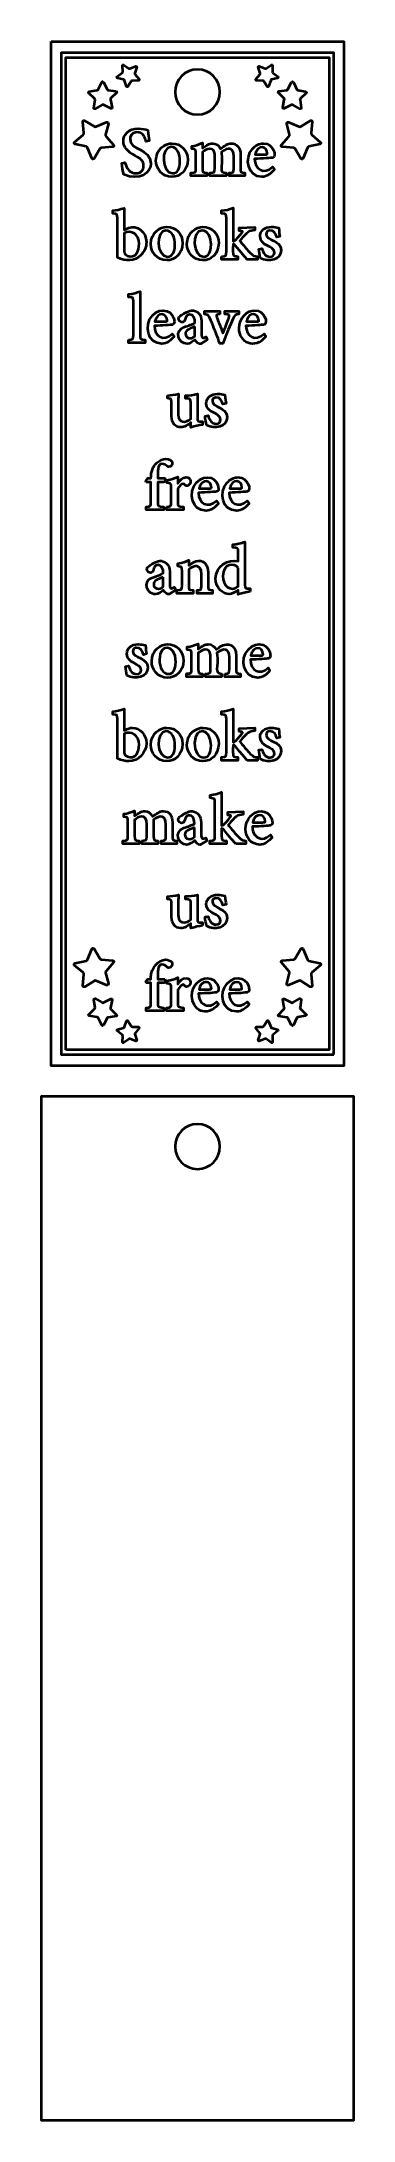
# Model space of a CAD drawing. Header units: inches. Extents: x 0 to 1.8, y 0 to 12.2.
import ezdxf

# ---------------------------------------------------------------- set-up
doc = ezdxf.new("R2010")
doc.units = ezdxf.units.IN
doc.header["$MEASUREMENT"] = 0
doc.layers.add('Слой 1', color=7, linetype='Continuous', lineweight=0)

msp = doc.modelspace()

# ---------------------------------------------------------------- linework, layer by layer
at = {"layer": 'Слой 1', "color": 1, "lineweight": 35, "true_color": 0xff0000}
for points, knots in [([(0.064, 12.184), (0.064, 12.184), (0.064, 6.184), (0.064, 6.184), (0.064, 6.184), (1.78, 6.184), (1.78, 6.184), (1.78, 6.184), (1.78, 12.184), (1.78, 12.184), (1.78, 12.184), (0.064, 12.184), (0.064, 12.184)], [0, 0, 0, 0, 1, 1, 1, 2, 2, 2, 3, 3, 3, 4, 4, 4, 4]), ([(0.922, 11.757), (0.849, 11.757), (0.79, 11.816), (0.79, 11.889), (0.79, 11.962), (0.849, 12.021), (0.922, 12.021), (0.995, 12.021), (1.053, 11.962), (1.053, 11.889), (1.053, 11.816), (0.995, 11.757), (0.922, 11.757)], [0, 0, 0, 0, 1, 1, 1, 2, 2, 2, 3, 3, 3, 4, 4, 4, 4]), ([(0.007, 6.007), (0.007, 6.007), (0.007, 0.007), (0.007, 0.007), (0.007, 0.007), (1.837, 0.007), (1.837, 0.007), (1.837, 0.007), (1.837, 6.007), (1.837, 6.007), (1.837, 6.007), (0.007, 6.007), (0.007, 6.007), (0.007, 6.007), (0.007, 6.007), (0.007, 6.007)], [0, 0, 0, 0, 1, 1, 1, 2, 2, 2, 3, 3, 3, 4, 4, 4, 5, 5, 5, 5]), ([(0.922, 5.58), (0.849, 5.58), (0.79, 5.639), (0.79, 5.712), (0.79, 5.784), (0.849, 5.843), (0.922, 5.843), (0.995, 5.843), (1.053, 5.784), (1.053, 5.712), (1.053, 5.639), (0.995, 5.58), (0.922, 5.58)], [0, 0, 0, 0, 1, 1, 1, 2, 2, 2, 3, 3, 3, 4, 4, 4, 4])]:
    msp.add_open_spline(points, degree=3, knots=knots, dxfattribs=at)
at = {"layer": 'Слой 1', "color": 18, "lineweight": 35, "true_color": 0x000000}
for points, knots in [([(1.722, 6.25), (1.722, 6.25), (0.122, 6.25), (0.122, 6.25), (0.122, 6.25), (0.122, 12.119), (0.122, 12.119), (0.122, 12.119), (1.722, 12.119), (1.722, 12.119), (1.722, 12.119), (1.722, 6.25), (1.722, 6.25)], [0, 0, 0, 0, 1, 1, 1, 2, 2, 2, 3, 3, 3, 4, 4, 4, 4]), ([(0.149, 6.278), (0.149, 6.278), (1.694, 6.278), (1.694, 6.278), (1.694, 6.278), (1.694, 12.091), (1.694, 12.091), (1.694, 12.091), (0.149, 12.091), (0.149, 12.091), (0.149, 12.091), (0.149, 6.278), (0.149, 6.278)], [0, 0, 0, 0, 1, 1, 1, 2, 2, 2, 3, 3, 3, 4, 4, 4, 4]), ([(0.444, 11.894), (0.444, 11.894), (0.398, 11.9), (0.398, 11.9), (0.395, 11.901), (0.393, 11.902), (0.391, 11.905), (0.391, 11.905), (0.37, 11.946), (0.37, 11.946), (0.368, 11.951), (0.362, 11.951), (0.36, 11.946), (0.36, 11.946), (0.34, 11.904), (0.34, 11.904), (0.339, 11.902), (0.336, 11.9), (0.333, 11.899), (0.333, 11.899), (0.287, 11.892), (0.287, 11.892), (0.283, 11.891), (0.281, 11.886), (0.284, 11.882), (0.284, 11.882), (0.318, 11.85), (0.318, 11.85), (0.32, 11.848), (0.321, 11.845), (0.321, 11.843), (0.321, 11.843), (0.314, 11.797), (0.314, 11.797), (0.313, 11.792), (0.318, 11.789), (0.322, 11.791), (0.322, 11.791), (0.363, 11.813), (0.363, 11.813), (0.365, 11.814), (0.368, 11.814), (0.371, 11.813), (0.371, 11.813), (0.413, 11.792), (0.413, 11.792), (0.417, 11.79), (0.421, 11.794), (0.421, 11.798), (0.421, 11.798), (0.412, 11.844), (0.412, 11.844), (0.412, 11.847), (0.412, 11.85), (0.414, 11.852), (0.414, 11.852), (0.447, 11.885), (0.447, 11.885), (0.451, 11.888), (0.449, 11.894), (0.444, 11.894)], [0, 0, 0, 0, 1, 1, 1, 2, 2, 2, 3, 3, 3, 4, 4, 4, 5, 5, 5, 6, 6, 6, 7, 7, 7, 8, 8, 8, 9, 9, 9, 10, 10, 10, 11, 11, 11, 12, 12, 12, 13, 13, 13, 14, 14, 14, 15, 15, 15, 16, 16, 16, 17, 17, 17, 18, 18, 18, 19, 19, 19, 20, 20, 20, 20]), ([(0.556, 11.992), (0.555, 11.994), (0.554, 11.997), (0.555, 11.999), (0.555, 11.999), (0.565, 12.034), (0.565, 12.034), (0.567, 12.038), (0.563, 12.041), (0.56, 12.04), (0.56, 12.04), (0.525, 12.027), (0.525, 12.027), (0.523, 12.026), (0.52, 12.026), (0.519, 12.027), (0.519, 12.027), (0.488, 12.048), (0.488, 12.048), (0.485, 12.05), (0.481, 12.048), (0.481, 12.044), (0.481, 12.044), (0.483, 12.007), (0.483, 12.007), (0.483, 12.005), (0.482, 12.003), (0.48, 12.002), (0.48, 12.002), (0.451, 11.979), (0.451, 11.979), (0.448, 11.977), (0.449, 11.972), (0.452, 11.971), (0.452, 11.971), (0.488, 11.962), (0.488, 11.962), (0.49, 11.961), (0.492, 11.959), (0.493, 11.957), (0.493, 11.957), (0.505, 11.922), (0.505, 11.922), (0.506, 11.919), (0.511, 11.918), (0.513, 11.921), (0.513, 11.921), (0.533, 11.952), (0.533, 11.952), (0.535, 11.954), (0.537, 11.955), (0.539, 11.955), (0.539, 11.955), (0.576, 11.956), (0.576, 11.956), (0.58, 11.956), (0.582, 11.961), (0.579, 11.964), (0.579, 11.964), (0.556, 11.992), (0.556, 11.992)], [0, 0, 0, 0, 1, 1, 1, 2, 2, 2, 3, 3, 3, 4, 4, 4, 5, 5, 5, 6, 6, 6, 7, 7, 7, 8, 8, 8, 9, 9, 9, 10, 10, 10, 11, 11, 11, 12, 12, 12, 13, 13, 13, 14, 14, 14, 15, 15, 15, 16, 16, 16, 17, 17, 17, 18, 18, 18, 19, 19, 19, 20, 20, 20, 20]), ([(1.264, 11.964), (1.262, 11.961), (1.264, 11.956), (1.268, 11.956), (1.268, 11.956), (1.305, 11.955), (1.305, 11.955), (1.307, 11.955), (1.309, 11.954), (1.31, 11.952), (1.31, 11.952), (1.331, 11.921), (1.331, 11.921), (1.333, 11.918), (1.337, 11.919), (1.338, 11.922), (1.338, 11.922), (1.351, 11.957), (1.351, 11.957), (1.352, 11.959), (1.353, 11.961), (1.356, 11.962), (1.356, 11.962), (1.391, 11.971), (1.391, 11.971), (1.395, 11.972), (1.396, 11.977), (1.393, 11.979), (1.393, 11.979), (1.363, 12.002), (1.363, 12.002), (1.362, 12.003), (1.361, 12.005), (1.361, 12.007), (1.361, 12.007), (1.362, 12.045), (1.362, 12.045), (1.363, 12.048), (1.359, 12.05), (1.356, 12.048), (1.356, 12.048), (1.325, 12.027), (1.325, 12.027), (1.323, 12.026), (1.321, 12.026), (1.319, 12.027), (1.319, 12.027), (1.284, 12.04), (1.284, 12.04), (1.28, 12.041), (1.277, 12.038), (1.278, 12.034), (1.278, 12.034), (1.289, 11.999), (1.289, 11.999), (1.289, 11.997), (1.289, 11.994), (1.287, 11.992), (1.287, 11.992), (1.264, 11.964), (1.264, 11.964)], [0, 0, 0, 0, 1, 1, 1, 2, 2, 2, 3, 3, 3, 4, 4, 4, 5, 5, 5, 6, 6, 6, 7, 7, 7, 8, 8, 8, 9, 9, 9, 10, 10, 10, 11, 11, 11, 12, 12, 12, 13, 13, 13, 14, 14, 14, 15, 15, 15, 16, 16, 16, 17, 17, 17, 18, 18, 18, 19, 19, 19, 20, 20, 20, 20]), ([(1.396, 11.885), (1.396, 11.885), (1.429, 11.852), (1.429, 11.852), (1.431, 11.85), (1.432, 11.847), (1.431, 11.844), (1.431, 11.844), (1.423, 11.798), (1.423, 11.798), (1.422, 11.794), (1.427, 11.79), (1.431, 11.792), (1.431, 11.792), (1.473, 11.813), (1.473, 11.813), (1.475, 11.814), (1.478, 11.814), (1.481, 11.813), (1.481, 11.813), (1.522, 11.791), (1.522, 11.791), (1.526, 11.789), (1.531, 11.792), (1.53, 11.797), (1.53, 11.797), (1.523, 11.843), (1.523, 11.843), (1.522, 11.845), (1.523, 11.848), (1.525, 11.85), (1.525, 11.85), (1.559, 11.882), (1.559, 11.882), (1.563, 11.886), (1.561, 11.891), (1.556, 11.892), (1.556, 11.892), (1.51, 11.899), (1.51, 11.899), (1.507, 11.9), (1.505, 11.902), (1.504, 11.904), (1.504, 11.904), (1.484, 11.946), (1.484, 11.946), (1.482, 11.951), (1.476, 11.951), (1.474, 11.947), (1.474, 11.947), (1.452, 11.905), (1.452, 11.905), (1.451, 11.902), (1.449, 11.901), (1.446, 11.9), (1.446, 11.9), (1.399, 11.894), (1.399, 11.894), (1.395, 11.894), (1.393, 11.888), (1.396, 11.885)], [0, 0, 0, 0, 1, 1, 1, 2, 2, 2, 3, 3, 3, 4, 4, 4, 5, 5, 5, 6, 6, 6, 7, 7, 7, 8, 8, 8, 9, 9, 9, 10, 10, 10, 11, 11, 11, 12, 12, 12, 13, 13, 13, 14, 14, 14, 15, 15, 15, 16, 16, 16, 17, 17, 17, 18, 18, 18, 19, 19, 19, 20, 20, 20, 20]), ([(0.251, 11.638), (0.251, 11.638), (0.201, 11.596), (0.201, 11.596), (0.197, 11.592), (0.199, 11.584), (0.205, 11.583), (0.205, 11.583), (0.269, 11.569), (0.269, 11.569), (0.273, 11.568), (0.276, 11.565), (0.277, 11.561), (0.277, 11.561), (0.302, 11.501), (0.302, 11.501), (0.304, 11.495), (0.313, 11.494), (0.316, 11.5), (0.316, 11.5), (0.349, 11.556), (0.349, 11.556), (0.351, 11.56), (0.355, 11.562), (0.359, 11.562), (0.359, 11.562), (0.424, 11.567), (0.424, 11.567), (0.43, 11.567), (0.433, 11.575), (0.429, 11.58), (0.429, 11.58), (0.386, 11.629), (0.386, 11.629), (0.383, 11.632), (0.382, 11.636), (0.383, 11.64), (0.383, 11.64), (0.399, 11.703), (0.399, 11.703), (0.4, 11.709), (0.394, 11.715), (0.388, 11.712), (0.388, 11.712), (0.328, 11.686), (0.328, 11.686), (0.324, 11.684), (0.32, 11.685), (0.317, 11.687), (0.317, 11.687), (0.261, 11.721), (0.261, 11.721), (0.256, 11.725), (0.249, 11.72), (0.249, 11.714), (0.249, 11.714), (0.256, 11.649), (0.256, 11.649), (0.256, 11.645), (0.254, 11.641), (0.251, 11.638)], [0, 0, 0, 0, 1, 1, 1, 2, 2, 2, 3, 3, 3, 4, 4, 4, 5, 5, 5, 6, 6, 6, 7, 7, 7, 8, 8, 8, 9, 9, 9, 10, 10, 10, 11, 11, 11, 12, 12, 12, 13, 13, 13, 14, 14, 14, 15, 15, 15, 16, 16, 16, 17, 17, 17, 18, 18, 18, 19, 19, 19, 20, 20, 20, 20]), ([(1.588, 11.649), (1.588, 11.649), (1.594, 11.714), (1.594, 11.714), (1.595, 11.72), (1.588, 11.725), (1.582, 11.721), (1.582, 11.721), (1.527, 11.687), (1.527, 11.687), (1.523, 11.685), (1.519, 11.684), (1.516, 11.686), (1.516, 11.686), (1.456, 11.712), (1.456, 11.712), (1.45, 11.715), (1.443, 11.709), (1.445, 11.703), (1.445, 11.703), (1.461, 11.64), (1.461, 11.64), (1.462, 11.636), (1.461, 11.632), (1.458, 11.629), (1.458, 11.629), (1.414, 11.58), (1.414, 11.58), (1.41, 11.575), (1.413, 11.567), (1.42, 11.567), (1.42, 11.567), (1.485, 11.562), (1.485, 11.562), (1.489, 11.562), (1.492, 11.56), (1.495, 11.556), (1.495, 11.556), (1.528, 11.5), (1.528, 11.5), (1.531, 11.494), (1.539, 11.495), (1.542, 11.501), (1.542, 11.501), (1.566, 11.561), (1.566, 11.561), (1.568, 11.565), (1.571, 11.568), (1.575, 11.569), (1.575, 11.569), (1.639, 11.583), (1.639, 11.583), (1.645, 11.584), (1.647, 11.592), (1.642, 11.596), (1.642, 11.596), (1.592, 11.638), (1.592, 11.638), (1.589, 11.641), (1.587, 11.645), (1.588, 11.649)], [0, 0, 0, 0, 1, 1, 1, 2, 2, 2, 3, 3, 3, 4, 4, 4, 5, 5, 5, 6, 6, 6, 7, 7, 7, 8, 8, 8, 9, 9, 9, 10, 10, 10, 11, 11, 11, 12, 12, 12, 13, 13, 13, 14, 14, 14, 15, 15, 15, 16, 16, 16, 17, 17, 17, 18, 18, 18, 19, 19, 19, 20, 20, 20, 20]), ([(0.562, 11.413), (0.525, 11.413), (0.507, 11.441), (0.496, 11.476), (0.496, 11.476), (0.477, 11.472), (0.477, 11.472), (0.48, 11.454), (0.485, 11.422), (0.489, 11.405), (0.586, 11.368), (0.648, 11.413), (0.648, 11.47), (0.648, 11.559), (0.526, 11.546), (0.526, 11.612), (0.526, 11.622), (0.529, 11.653), (0.565, 11.653), (0.6, 11.653), (0.611, 11.632), (0.619, 11.599), (0.619, 11.599), (0.638, 11.603), (0.638, 11.603), (0.635, 11.63), (0.635, 11.633), (0.631, 11.666), (0.618, 11.669), (0.597, 11.675), (0.574, 11.675), (0.517, 11.675), (0.487, 11.637), (0.487, 11.601), (0.487, 11.562), (0.511, 11.541), (0.555, 11.517), (0.591, 11.498), (0.606, 11.486), (0.606, 11.456), (0.606, 11.43), (0.589, 11.413), (0.562, 11.413)], [0, 0, 0, 0, 1, 1, 1, 2, 2, 2, 3, 3, 3, 4, 4, 4, 5, 5, 5, 6, 6, 6, 7, 7, 7, 8, 8, 8, 9, 9, 9, 10, 10, 10, 11, 11, 11, 12, 12, 12, 13, 13, 13, 14, 14, 14, 14]), ([(0.772, 11.392), (0.817, 11.392), (0.865, 11.428), (0.865, 11.493), (0.865, 11.547), (0.825, 11.588), (0.772, 11.588), (0.733, 11.588), (0.678, 11.556), (0.678, 11.487), (0.678, 11.44), (0.713, 11.392), (0.772, 11.392)], [0, 0, 0, 0, 1, 1, 1, 2, 2, 2, 3, 3, 3, 4, 4, 4, 4]), ([(0.977, 11.415), (0.953, 11.418), (0.951, 11.417), (0.951, 11.443), (0.951, 11.443), (0.951, 11.537), (0.951, 11.537), (0.963, 11.546), (0.978, 11.556), (0.993, 11.556), (1.032, 11.556), (1.023, 11.513), (1.023, 11.443), (1.023, 11.417), (1.021, 11.418), (0.995, 11.415), (0.995, 11.415), (0.995, 11.397), (0.995, 11.397), (0.995, 11.397), (1.089, 11.397), (1.089, 11.397), (1.089, 11.397), (1.089, 11.415), (1.089, 11.415), (1.044, 11.42), (1.072, 11.433), (1.062, 11.537), (1.1, 11.568), (1.135, 11.564), (1.135, 11.513), (1.135, 11.41), (1.14, 11.418), (1.108, 11.415), (1.108, 11.415), (1.108, 11.397), (1.108, 11.397), (1.108, 11.397), (1.2, 11.397), (1.2, 11.397), (1.2, 11.397), (1.2, 11.415), (1.2, 11.415), (1.175, 11.418), (1.174, 11.417), (1.174, 11.443), (1.174, 11.443), (1.174, 11.522), (1.174, 11.522), (1.174, 11.563), (1.153, 11.588), (1.119, 11.588), (1.099, 11.588), (1.081, 11.575), (1.056, 11.556), (1.042, 11.587), (1.01, 11.598), (0.976, 11.577), (0.966, 11.571), (0.958, 11.565), (0.951, 11.56), (0.951, 11.56), (0.951, 11.591), (0.951, 11.591), (0.951, 11.591), (0.946, 11.589), (0.946, 11.589), (0.927, 11.58), (0.908, 11.575), (0.888, 11.572), (0.888, 11.572), (0.888, 11.556), (0.888, 11.556), (0.912, 11.552), (0.912, 11.553), (0.912, 11.527), (0.912, 11.527), (0.912, 11.443), (0.912, 11.443), (0.912, 11.417), (0.911, 11.418), (0.883, 11.415), (0.883, 11.415), (0.883, 11.397), (0.883, 11.397), (0.883, 11.397), (0.977, 11.397), (0.977, 11.397), (0.977, 11.397), (0.977, 11.415), (0.977, 11.415), (0.977, 11.415), (0.977, 11.415), (0.977, 11.415)], [0, 0, 0, 0, 1, 1, 1, 2, 2, 2, 3, 3, 3, 4, 4, 4, 5, 5, 5, 6, 6, 6, 7, 7, 7, 8, 8, 8, 9, 9, 9, 10, 10, 10, 11, 11, 11, 12, 12, 12, 13, 13, 13, 14, 14, 14, 15, 15, 15, 16, 16, 16, 17, 17, 17, 18, 18, 18, 19, 19, 19, 20, 20, 20, 21, 21, 21, 22, 22, 22, 23, 23, 23, 24, 24, 24, 25, 25, 25, 26, 26, 26, 27, 27, 27, 28, 28, 28, 29, 29, 29, 30, 30, 30, 31, 31, 31, 31]), ([(1.301, 11.392), (1.329, 11.392), (1.355, 11.413), (1.373, 11.435), (1.373, 11.435), (1.362, 11.45), (1.362, 11.45), (1.311, 11.403), (1.257, 11.435), (1.257, 11.497), (1.303, 11.499), (1.354, 11.503), (1.363, 11.504), (1.389, 11.511), (1.368, 11.588), (1.308, 11.588), (1.285, 11.588), (1.262, 11.577), (1.245, 11.557), (1.193, 11.501), (1.217, 11.392), (1.301, 11.392)], [0, 0, 0, 0, 1, 1, 1, 2, 2, 2, 3, 3, 3, 4, 4, 4, 5, 5, 5, 6, 6, 6, 7, 7, 7, 7]), ([(1.331, 11.528), (1.331, 11.523), (1.337, 11.522), (1.26, 11.522), (1.273, 11.586), (1.332, 11.572), (1.331, 11.528)], [0, 0, 0, 0, 1, 1, 1, 2, 2, 2, 2]), ([(0.776, 11.413), (0.711, 11.413), (0.704, 11.567), (0.767, 11.567), (0.803, 11.567), (0.819, 11.525), (0.819, 11.484), (0.819, 11.438), (0.804, 11.413), (0.776, 11.413)], [0, 0, 0, 0, 1, 1, 1, 2, 2, 2, 3, 3, 3, 3]), ([(0.452, 11.15), (0.452, 11.15), (0.452, 10.919), (0.452, 10.919), (0.501, 10.896), (0.552, 10.896), (0.59, 10.934), (0.611, 10.954), (0.622, 10.981), (0.622, 11.009), (0.622, 11.072), (0.563, 11.112), (0.519, 11.094), (0.519, 11.094), (0.491, 11.082), (0.491, 11.082), (0.491, 11.082), (0.491, 11.209), (0.491, 11.209), (0.468, 11.202), (0.446, 11.196), (0.425, 11.194), (0.425, 11.194), (0.425, 11.177), (0.425, 11.177), (0.452, 11.175), (0.452, 11.175), (0.452, 11.15)], [0, 0, 0, 0, 1, 1, 1, 2, 2, 2, 3, 3, 3, 4, 4, 4, 5, 5, 5, 6, 6, 6, 7, 7, 7, 8, 8, 8, 9, 9, 9, 9]), ([(1.062, 10.926), (1.062, 10.926), (1.062, 10.908), (1.062, 10.908), (1.062, 10.908), (1.159, 10.908), (1.159, 10.908), (1.159, 10.908), (1.159, 10.926), (1.159, 10.926), (1.125, 10.929), (1.13, 10.924), (1.13, 10.997), (1.14, 10.998), (1.134, 11), (1.213, 10.907), (1.228, 10.908), (1.257, 10.908), (1.273, 10.908), (1.273, 10.908), (1.273, 10.926), (1.273, 10.926), (1.255, 10.927), (1.251, 10.927), (1.231, 10.947), (1.218, 10.96), (1.181, 11.003), (1.17, 11.017), (1.217, 11.075), (1.222, 11.075), (1.258, 11.08), (1.258, 11.08), (1.258, 11.098), (1.258, 11.098), (1.258, 11.098), (1.167, 11.094), (1.167, 11.094), (1.167, 11.094), (1.167, 11.076), (1.167, 11.076), (1.176, 11.075), (1.184, 11.074), (1.185, 11.072), (1.187, 11.068), (1.156, 11.033), (1.15, 11.027), (1.145, 11.021), (1.139, 11.017), (1.13, 11.015), (1.13, 11.015), (1.13, 11.21), (1.13, 11.21), (1.108, 11.201), (1.087, 11.196), (1.063, 11.194), (1.063, 11.194), (1.063, 11.177), (1.063, 11.177), (1.091, 11.173), (1.091, 11.174), (1.091, 11.149), (1.091, 11.149), (1.091, 10.954), (1.091, 10.954), (1.091, 10.929), (1.09, 10.929), (1.062, 10.926)], [0, 0, 0, 0, 1, 1, 1, 2, 2, 2, 3, 3, 3, 4, 4, 4, 5, 5, 5, 6, 6, 6, 7, 7, 7, 8, 8, 8, 9, 9, 9, 10, 10, 10, 11, 11, 11, 12, 12, 12, 13, 13, 13, 14, 14, 14, 15, 15, 15, 16, 16, 16, 17, 17, 17, 18, 18, 18, 19, 19, 19, 20, 20, 20, 21, 21, 21, 22, 22, 22, 22]), ([(0.493, 10.946), (0.49, 10.952), (0.491, 10.951), (0.491, 11.063), (0.535, 11.083), (0.579, 11.056), (0.579, 10.999), (0.579, 10.905), (0.506, 10.919), (0.493, 10.946)], [0, 0, 0, 0, 1, 1, 1, 2, 2, 2, 3, 3, 3, 3]), ([(0.742, 10.903), (0.787, 10.903), (0.834, 10.939), (0.834, 11.004), (0.834, 11.058), (0.795, 11.099), (0.742, 11.099), (0.703, 11.099), (0.648, 11.067), (0.648, 10.998), (0.648, 10.951), (0.683, 10.903), (0.742, 10.903)], [0, 0, 0, 0, 1, 1, 1, 2, 2, 2, 3, 3, 3, 4, 4, 4, 4]), ([(0.954, 11.099), (0.915, 11.099), (0.86, 11.067), (0.86, 10.998), (0.86, 10.951), (0.895, 10.903), (0.954, 10.903), (0.999, 10.903), (1.046, 10.939), (1.046, 11.004), (1.046, 11.058), (1.006, 11.099), (0.954, 11.099)], [0, 0, 0, 0, 1, 1, 1, 2, 2, 2, 3, 3, 3, 4, 4, 4, 4]), ([(1.289, 11.043), (1.289, 10.984), (1.373, 10.991), (1.373, 10.948), (1.373, 10.934), (1.363, 10.924), (1.348, 10.924), (1.32, 10.924), (1.308, 10.945), (1.3, 10.972), (1.3, 10.972), (1.282, 10.969), (1.282, 10.969), (1.284, 10.951), (1.287, 10.935), (1.29, 10.916), (1.339, 10.888), (1.412, 10.906), (1.412, 10.963), (1.412, 11.022), (1.324, 11.017), (1.324, 11.055), (1.324, 11.069), (1.333, 11.078), (1.346, 11.078), (1.371, 11.078), (1.379, 11.061), (1.387, 11.038), (1.387, 11.038), (1.405, 11.042), (1.405, 11.042), (1.402, 11.056), (1.401, 11.067), (1.398, 11.093), (1.384, 11.095), (1.373, 11.099), (1.356, 11.099), (1.317, 11.099), (1.289, 11.075), (1.289, 11.043)], [0, 0, 0, 0, 1, 1, 1, 2, 2, 2, 3, 3, 3, 4, 4, 4, 5, 5, 5, 6, 6, 6, 7, 7, 7, 8, 8, 8, 9, 9, 9, 10, 10, 10, 11, 11, 11, 12, 12, 12, 13, 13, 13, 13]), ([(0.746, 10.924), (0.68, 10.924), (0.673, 11.078), (0.737, 11.078), (0.773, 11.078), (0.789, 11.036), (0.789, 10.995), (0.789, 10.949), (0.774, 10.924), (0.746, 10.924)], [0, 0, 0, 0, 1, 1, 1, 2, 2, 2, 3, 3, 3, 3]), ([(0.958, 10.924), (0.892, 10.924), (0.885, 11.078), (0.949, 11.078), (0.985, 11.078), (1.001, 11.036), (1.001, 10.995), (1.001, 10.949), (0.986, 10.924), (0.958, 10.924)], [0, 0, 0, 0, 1, 1, 1, 2, 2, 2, 3, 3, 3, 3]), ([(0.517, 10.437), (0.517, 10.437), (0.517, 10.419), (0.517, 10.419), (0.517, 10.419), (0.614, 10.419), (0.614, 10.419), (0.614, 10.419), (0.614, 10.437), (0.614, 10.437), (0.586, 10.44), (0.585, 10.439), (0.585, 10.465), (0.585, 10.465), (0.585, 10.721), (0.585, 10.721), (0.566, 10.713), (0.543, 10.708), (0.518, 10.705), (0.518, 10.705), (0.518, 10.688), (0.518, 10.688), (0.545, 10.685), (0.546, 10.685), (0.546, 10.661), (0.546, 10.661), (0.546, 10.465), (0.546, 10.465), (0.546, 10.439), (0.544, 10.44), (0.517, 10.437)], [0, 0, 0, 0, 1, 1, 1, 2, 2, 2, 3, 3, 3, 4, 4, 4, 5, 5, 5, 6, 6, 6, 7, 7, 7, 8, 8, 8, 9, 9, 9, 10, 10, 10, 10]), ([(0.786, 10.543), (0.786, 10.603), (0.71, 10.639), (0.657, 10.579), (0.605, 10.523), (0.629, 10.414), (0.713, 10.414), (0.741, 10.414), (0.767, 10.435), (0.785, 10.457), (0.785, 10.457), (0.774, 10.472), (0.774, 10.472), (0.723, 10.425), (0.669, 10.457), (0.669, 10.519), (0.715, 10.521), (0.766, 10.525), (0.775, 10.526), (0.784, 10.529), (0.786, 10.535), (0.786, 10.543)], [0, 0, 0, 0, 1, 1, 1, 2, 2, 2, 3, 3, 3, 4, 4, 4, 5, 5, 5, 6, 6, 6, 7, 7, 7, 7]), ([(0.744, 10.55), (0.744, 10.545), (0.75, 10.544), (0.672, 10.544), (0.685, 10.608), (0.744, 10.594), (0.744, 10.55)], [0, 0, 0, 0, 1, 1, 1, 2, 2, 2, 2]), ([(0.844, 10.512), (0.783, 10.491), (0.809, 10.414), (0.862, 10.414), (0.876, 10.414), (0.896, 10.43), (0.909, 10.438), (0.916, 10.416), (0.933, 10.414), (0.941, 10.414), (0.941, 10.414), (0.979, 10.437), (0.979, 10.437), (0.979, 10.437), (0.972, 10.454), (0.972, 10.454), (0.955, 10.445), (0.945, 10.445), (0.945, 10.469), (0.945, 10.469), (0.945, 10.548), (0.945, 10.548), (0.945, 10.587), (0.919, 10.61), (0.886, 10.61), (0.86, 10.604), (0.835, 10.588), (0.826, 10.581), (0.817, 10.574), (0.811, 10.569), (0.811, 10.562), (0.811, 10.542), (0.84, 10.53), (0.847, 10.552), (0.852, 10.568), (0.857, 10.585), (0.874, 10.585), (0.9, 10.585), (0.907, 10.562), (0.907, 10.537), (0.896, 10.53), (0.865, 10.519), (0.844, 10.512)], [0, 0, 0, 0, 1, 1, 1, 2, 2, 2, 3, 3, 3, 4, 4, 4, 5, 5, 5, 6, 6, 6, 7, 7, 7, 8, 8, 8, 9, 9, 9, 10, 10, 10, 11, 11, 11, 12, 12, 12, 13, 13, 13, 14, 14, 14, 14]), ([(1.052, 10.587), (1.052, 10.587), (1.052, 10.605), (1.052, 10.605), (1.052, 10.605), (0.962, 10.605), (0.962, 10.605), (0.962, 10.605), (0.962, 10.588), (0.962, 10.588), (0.99, 10.583), (0.986, 10.585), (1.007, 10.534), (1.022, 10.496), (1.039, 10.453), (1.053, 10.415), (1.053, 10.415), (1.07, 10.415), (1.07, 10.415), (1.092, 10.472), (1.115, 10.525), (1.129, 10.559), (1.14, 10.584), (1.142, 10.585), (1.164, 10.587), (1.164, 10.587), (1.164, 10.605), (1.164, 10.605), (1.164, 10.605), (1.083, 10.605), (1.083, 10.605), (1.083, 10.605), (1.083, 10.587), (1.083, 10.587), (1.111, 10.584), (1.111, 10.583), (1.105, 10.564), (1.096, 10.54), (1.084, 10.508), (1.071, 10.477), (1.055, 10.517), (1.043, 10.548), (1.035, 10.568), (1.03, 10.584), (1.029, 10.584), (1.052, 10.587)], [0, 0, 0, 0, 1, 1, 1, 2, 2, 2, 3, 3, 3, 4, 4, 4, 5, 5, 5, 6, 6, 6, 7, 7, 7, 8, 8, 8, 9, 9, 9, 10, 10, 10, 11, 11, 11, 12, 12, 12, 13, 13, 13, 14, 14, 14, 15, 15, 15, 15]), ([(1.257, 10.61), (1.213, 10.61), (1.166, 10.567), (1.166, 10.505), (1.166, 10.422), (1.256, 10.375), (1.322, 10.457), (1.322, 10.457), (1.312, 10.472), (1.312, 10.472), (1.26, 10.425), (1.206, 10.457), (1.206, 10.519), (1.252, 10.521), (1.303, 10.525), (1.312, 10.526), (1.338, 10.533), (1.317, 10.61), (1.257, 10.61)], [0, 0, 0, 0, 1, 1, 1, 2, 2, 2, 3, 3, 3, 4, 4, 4, 5, 5, 5, 6, 6, 6, 6]), ([(1.281, 10.55), (1.281, 10.545), (1.287, 10.544), (1.209, 10.544), (1.222, 10.608), (1.281, 10.594), (1.281, 10.55)], [0, 0, 0, 0, 1, 1, 1, 2, 2, 2, 2]), ([(0.907, 10.515), (0.907, 10.515), (0.907, 10.459), (0.907, 10.459), (0.883, 10.437), (0.851, 10.445), (0.851, 10.474), (0.851, 10.495), (0.872, 10.499), (0.907, 10.515)], [0, 0, 0, 0, 1, 1, 1, 2, 2, 2, 3, 3, 3, 3]), ([(0.745, 10.111), (0.745, 10.111), (0.745, 10.095), (0.745, 10.095), (0.745, 10.095), (0.759, 10.092), (0.759, 10.092), (0.772, 10.089), (0.77, 10.092), (0.77, 9.99), (0.77, 9.949), (0.79, 9.925), (0.824, 9.925), (0.846, 9.925), (0.864, 9.937), (0.883, 9.953), (0.883, 9.953), (0.883, 9.924), (0.883, 9.924), (0.908, 9.931), (0.928, 9.936), (0.952, 9.94), (0.952, 9.94), (0.952, 9.958), (0.952, 9.958), (0.924, 9.959), (0.922, 9.956), (0.922, 9.979), (0.922, 9.979), (0.922, 10.12), (0.922, 10.12), (0.899, 10.115), (0.875, 10.112), (0.851, 10.111), (0.851, 10.111), (0.851, 10.094), (0.851, 10.094), (0.89, 10.089), (0.883, 10.104), (0.883, 9.975), (0.853, 9.948), (0.809, 9.949), (0.809, 10), (0.809, 10.081), (0.808, 10.097), (0.811, 10.12), (0.789, 10.116), (0.765, 10.112), (0.745, 10.111)], [0, 0, 0, 0, 1, 1, 1, 2, 2, 2, 3, 3, 3, 4, 4, 4, 5, 5, 5, 6, 6, 6, 7, 7, 7, 8, 8, 8, 9, 9, 9, 10, 10, 10, 11, 11, 11, 12, 12, 12, 13, 13, 13, 14, 14, 14, 15, 15, 15, 16, 16, 16, 16]), ([(1.032, 9.946), (1.004, 9.946), (0.992, 9.967), (0.984, 9.994), (0.984, 9.994), (0.966, 9.991), (0.966, 9.991), (0.968, 9.973), (0.971, 9.957), (0.974, 9.938), (1.023, 9.91), (1.096, 9.928), (1.096, 9.985), (1.096, 10.044), (1.009, 10.039), (1.009, 10.077), (1.009, 10.091), (1.017, 10.1), (1.03, 10.1), (1.055, 10.1), (1.064, 10.083), (1.071, 10.06), (1.071, 10.06), (1.089, 10.064), (1.089, 10.064), (1.086, 10.078), (1.085, 10.089), (1.082, 10.115), (1.069, 10.117), (1.057, 10.121), (1.04, 10.121), (1.001, 10.121), (0.973, 10.097), (0.973, 10.065), (0.973, 10.006), (1.057, 10.013), (1.057, 9.97), (1.057, 9.956), (1.047, 9.946), (1.032, 9.946)], [0, 0, 0, 0, 1, 1, 1, 2, 2, 2, 3, 3, 3, 4, 4, 4, 5, 5, 5, 6, 6, 6, 7, 7, 7, 8, 8, 8, 9, 9, 9, 10, 10, 10, 11, 11, 11, 12, 12, 12, 13, 13, 13, 13]), ([(0.621, 9.603), (0.621, 9.603), (0.649, 9.603), (0.649, 9.603), (0.649, 9.603), (0.649, 9.487), (0.649, 9.487), (0.649, 9.461), (0.648, 9.462), (0.621, 9.459), (0.621, 9.459), (0.621, 9.441), (0.621, 9.441), (0.621, 9.441), (0.724, 9.441), (0.724, 9.441), (0.724, 9.458), (0.724, 9.455), (0.723, 9.459), (0.691, 9.463), (0.689, 9.462), (0.689, 9.489), (0.689, 9.489), (0.689, 9.603), (0.689, 9.603), (0.689, 9.603), (0.725, 9.603), (0.725, 9.603), (0.731, 9.607), (0.736, 9.618), (0.73, 9.627), (0.73, 9.627), (0.689, 9.627), (0.689, 9.627), (0.689, 9.661), (0.685, 9.711), (0.715, 9.711), (0.739, 9.711), (0.745, 9.684), (0.762, 9.695), (0.766, 9.698), (0.772, 9.704), (0.773, 9.709), (0.78, 9.729), (0.755, 9.741), (0.734, 9.741), (0.717, 9.739), (0.701, 9.731), (0.686, 9.719), (0.658, 9.694), (0.649, 9.664), (0.649, 9.627), (0.649, 9.627), (0.63, 9.627), (0.63, 9.627), (0.63, 9.627), (0.618, 9.612), (0.618, 9.612), (0.618, 9.612), (0.621, 9.603), (0.621, 9.603)], [0, 0, 0, 0, 1, 1, 1, 2, 2, 2, 3, 3, 3, 4, 4, 4, 5, 5, 5, 6, 6, 6, 7, 7, 7, 8, 8, 8, 9, 9, 9, 10, 10, 10, 11, 11, 11, 12, 12, 12, 13, 13, 13, 14, 14, 14, 15, 15, 15, 16, 16, 16, 17, 17, 17, 18, 18, 18, 19, 19, 19, 20, 20, 20, 20]), ([(0.739, 9.459), (0.739, 9.459), (0.739, 9.441), (0.739, 9.441), (0.739, 9.441), (0.839, 9.441), (0.839, 9.441), (0.839, 9.441), (0.839, 9.459), (0.839, 9.459), (0.805, 9.462), (0.806, 9.462), (0.806, 9.487), (0.806, 9.487), (0.806, 9.563), (0.806, 9.563), (0.815, 9.583), (0.829, 9.594), (0.835, 9.594), (0.849, 9.594), (0.851, 9.575), (0.866, 9.583), (0.89, 9.597), (0.885, 9.632), (0.854, 9.632), (0.836, 9.632), (0.82, 9.616), (0.806, 9.596), (0.806, 9.596), (0.806, 9.635), (0.806, 9.635), (0.786, 9.626), (0.771, 9.621), (0.741, 9.616), (0.741, 9.616), (0.741, 9.6), (0.741, 9.6), (0.767, 9.597), (0.767, 9.598), (0.767, 9.572), (0.767, 9.572), (0.767, 9.487), (0.767, 9.487), (0.767, 9.461), (0.766, 9.462), (0.739, 9.459)], [0, 0, 0, 0, 1, 1, 1, 2, 2, 2, 3, 3, 3, 4, 4, 4, 5, 5, 5, 6, 6, 6, 7, 7, 7, 8, 8, 8, 9, 9, 9, 10, 10, 10, 11, 11, 11, 12, 12, 12, 13, 13, 13, 14, 14, 14, 15, 15, 15, 15]), ([(0.916, 9.601), (0.864, 9.545), (0.888, 9.436), (0.972, 9.436), (1, 9.436), (1.026, 9.457), (1.044, 9.479), (1.044, 9.479), (1.034, 9.494), (1.034, 9.494), (0.982, 9.447), (0.928, 9.479), (0.928, 9.542), (0.975, 9.543), (1.026, 9.547), (1.034, 9.548), (1.044, 9.551), (1.045, 9.557), (1.045, 9.565), (1.045, 9.625), (0.969, 9.661), (0.916, 9.601)], [0, 0, 0, 0, 1, 1, 1, 2, 2, 2, 3, 3, 3, 4, 4, 4, 5, 5, 5, 6, 6, 6, 7, 7, 7, 7]), ([(1.003, 9.572), (1.003, 9.567), (1.009, 9.566), (0.931, 9.566), (0.945, 9.63), (1.003, 9.616), (1.003, 9.572)], [0, 0, 0, 0, 1, 1, 1, 2, 2, 2, 2]), ([(1.159, 9.632), (1.136, 9.632), (1.113, 9.621), (1.096, 9.601), (1.043, 9.545), (1.067, 9.436), (1.152, 9.436), (1.18, 9.436), (1.206, 9.457), (1.224, 9.479), (1.224, 9.479), (1.213, 9.494), (1.213, 9.494), (1.162, 9.447), (1.108, 9.479), (1.108, 9.542), (1.154, 9.543), (1.205, 9.547), (1.214, 9.548), (1.24, 9.555), (1.219, 9.632), (1.159, 9.632)], [0, 0, 0, 0, 1, 1, 1, 2, 2, 2, 3, 3, 3, 4, 4, 4, 5, 5, 5, 6, 6, 6, 7, 7, 7, 7]), ([(1.182, 9.572), (1.182, 9.567), (1.188, 9.566), (1.111, 9.566), (1.124, 9.63), (1.183, 9.616), (1.182, 9.572)], [0, 0, 0, 0, 1, 1, 1, 2, 2, 2, 2]), ([(0.676, 8.947), (0.69, 8.947), (0.711, 8.963), (0.723, 8.971), (0.731, 8.95), (0.747, 8.947), (0.755, 8.947), (0.755, 8.947), (0.793, 8.97), (0.793, 8.97), (0.793, 8.97), (0.786, 8.988), (0.786, 8.988), (0.753, 8.969), (0.759, 8.989), (0.759, 9.081), (0.759, 9.103), (0.752, 9.118), (0.737, 9.131), (0.729, 9.137), (0.713, 9.144), (0.7, 9.143), (0.675, 9.138), (0.649, 9.121), (0.64, 9.114), (0.631, 9.108), (0.625, 9.102), (0.625, 9.095), (0.625, 9.075), (0.655, 9.063), (0.661, 9.085), (0.665, 9.096), (0.668, 9.105), (0.672, 9.11), (0.686, 9.127), (0.721, 9.122), (0.721, 9.07), (0.686, 9.046), (0.623, 9.051), (0.623, 9.001), (0.623, 8.971), (0.647, 8.947), (0.676, 8.947)], [0, 0, 0, 0, 1, 1, 1, 2, 2, 2, 3, 3, 3, 4, 4, 4, 5, 5, 5, 6, 6, 6, 7, 7, 7, 8, 8, 8, 9, 9, 9, 10, 10, 10, 11, 11, 11, 12, 12, 12, 13, 13, 13, 14, 14, 14, 14]), ([(0.896, 8.97), (0.87, 8.973), (0.87, 8.972), (0.87, 8.998), (0.87, 8.998), (0.87, 9.092), (0.87, 9.092), (0.903, 9.122), (0.945, 9.121), (0.945, 9.067), (0.945, 8.966), (0.95, 8.973), (0.919, 8.97), (0.919, 8.97), (0.919, 8.952), (0.919, 8.952), (0.919, 8.952), (1.01, 8.952), (1.01, 8.952), (1.01, 8.952), (1.01, 8.97), (1.01, 8.97), (0.985, 8.973), (0.984, 8.972), (0.984, 8.998), (0.984, 8.998), (0.984, 9.076), (0.984, 9.076), (0.984, 9.117), (0.963, 9.143), (0.928, 9.143), (0.908, 9.143), (0.891, 9.13), (0.87, 9.115), (0.87, 9.115), (0.87, 9.146), (0.87, 9.146), (0.852, 9.138), (0.837, 9.133), (0.806, 9.127), (0.806, 9.127), (0.806, 9.111), (0.806, 9.111), (0.829, 9.107), (0.831, 9.108), (0.831, 9.082), (0.831, 9.082), (0.831, 8.998), (0.831, 8.998), (0.831, 8.972), (0.829, 8.973), (0.801, 8.97), (0.801, 8.97), (0.801, 8.952), (0.801, 8.952), (0.801, 8.952), (0.896, 8.952), (0.896, 8.952), (0.896, 8.952), (0.896, 8.97), (0.896, 8.97), (0.896, 8.97), (0.896, 8.97), (0.896, 8.97)], [0, 0, 0, 0, 1, 1, 1, 2, 2, 2, 3, 3, 3, 4, 4, 4, 5, 5, 5, 6, 6, 6, 7, 7, 7, 8, 8, 8, 9, 9, 9, 10, 10, 10, 11, 11, 11, 12, 12, 12, 13, 13, 13, 14, 14, 14, 15, 15, 15, 16, 16, 16, 17, 17, 17, 18, 18, 18, 19, 19, 19, 20, 20, 20, 21, 21, 21, 21]), ([(1.231, 8.963), (1.231, 8.963), (1.231, 8.981), (1.231, 8.981), (1.202, 8.982), (1.2, 8.979), (1.2, 9.003), (1.2, 9.003), (1.2, 9.254), (1.2, 9.254), (1.178, 9.246), (1.152, 9.241), (1.129, 9.238), (1.129, 9.238), (1.129, 9.221), (1.129, 9.221), (1.161, 9.218), (1.161, 9.219), (1.161, 9.195), (1.161, 9.195), (1.161, 9.14), (1.161, 9.14), (1.102, 9.157), (1.028, 9.111), (1.028, 9.04), (1.028, 8.98), (1.074, 8.947), (1.107, 8.947), (1.122, 8.947), (1.145, 8.962), (1.161, 8.971), (1.161, 8.971), (1.161, 8.946), (1.161, 8.946), (1.187, 8.955), (1.204, 8.958), (1.231, 8.963)], [0, 0, 0, 0, 1, 1, 1, 2, 2, 2, 3, 3, 3, 4, 4, 4, 5, 5, 5, 6, 6, 6, 7, 7, 7, 8, 8, 8, 9, 9, 9, 10, 10, 10, 11, 11, 11, 12, 12, 12, 12]), ([(0.721, 9.048), (0.721, 9.048), (0.721, 8.992), (0.721, 8.992), (0.697, 8.97), (0.665, 8.978), (0.665, 9.007), (0.665, 9.029), (0.686, 9.032), (0.721, 9.048)], [0, 0, 0, 0, 1, 1, 1, 2, 2, 2, 3, 3, 3, 3]), ([(1.161, 9.102), (1.161, 9.102), (1.161, 8.992), (1.161, 8.992), (1.113, 8.958), (1.071, 8.998), (1.071, 9.052), (1.071, 9.132), (1.141, 9.131), (1.161, 9.102)], [0, 0, 0, 0, 1, 1, 1, 2, 2, 2, 3, 3, 3, 3]), ([(0.566, 8.479), (0.538, 8.479), (0.526, 8.5), (0.518, 8.527), (0.518, 8.527), (0.5, 8.524), (0.5, 8.524), (0.502, 8.506), (0.506, 8.487), (0.508, 8.471), (0.557, 8.443), (0.63, 8.461), (0.63, 8.518), (0.63, 8.577), (0.543, 8.572), (0.543, 8.611), (0.543, 8.624), (0.551, 8.634), (0.564, 8.634), (0.589, 8.634), (0.598, 8.616), (0.605, 8.593), (0.605, 8.593), (0.623, 8.597), (0.623, 8.597), (0.62, 8.611), (0.619, 8.624), (0.616, 8.648), (0.602, 8.65), (0.591, 8.654), (0.574, 8.654), (0.535, 8.654), (0.507, 8.63), (0.507, 8.598), (0.507, 8.539), (0.591, 8.546), (0.591, 8.503), (0.591, 8.489), (0.581, 8.479), (0.566, 8.479)], [0, 0, 0, 0, 1, 1, 1, 2, 2, 2, 3, 3, 3, 4, 4, 4, 5, 5, 5, 6, 6, 6, 7, 7, 7, 8, 8, 8, 9, 9, 9, 10, 10, 10, 11, 11, 11, 12, 12, 12, 13, 13, 13, 13]), ([(0.653, 8.553), (0.653, 8.506), (0.688, 8.458), (0.747, 8.458), (0.792, 8.458), (0.839, 8.494), (0.839, 8.559), (0.839, 8.613), (0.8, 8.654), (0.747, 8.654), (0.708, 8.654), (0.653, 8.623), (0.653, 8.553)], [0, 0, 0, 0, 1, 1, 1, 2, 2, 2, 3, 3, 3, 4, 4, 4, 4]), ([(0.751, 8.48), (0.72, 8.48), (0.698, 8.515), (0.698, 8.565), (0.698, 8.66), (0.794, 8.657), (0.794, 8.55), (0.794, 8.504), (0.779, 8.48), (0.751, 8.48)], [0, 0, 0, 0, 1, 1, 1, 2, 2, 2, 3, 3, 3, 3]), ([(1.083, 8.481), (1.083, 8.481), (1.083, 8.463), (1.083, 8.463), (1.083, 8.463), (1.174, 8.463), (1.174, 8.463), (1.174, 8.463), (1.174, 8.481), (1.174, 8.481), (1.149, 8.484), (1.149, 8.483), (1.149, 8.509), (1.149, 8.509), (1.149, 8.588), (1.149, 8.588), (1.149, 8.649), (1.102, 8.671), (1.055, 8.64), (1.047, 8.634), (1.039, 8.629), (1.031, 8.623), (1.022, 8.642), (1.005, 8.654), (0.985, 8.654), (0.966, 8.654), (0.95, 8.644), (0.926, 8.626), (0.926, 8.626), (0.926, 8.657), (0.926, 8.657), (0.901, 8.646), (0.885, 8.642), (0.862, 8.638), (0.862, 8.638), (0.862, 8.622), (0.862, 8.622), (0.887, 8.618), (0.887, 8.619), (0.887, 8.593), (0.887, 8.593), (0.887, 8.509), (0.887, 8.509), (0.887, 8.484), (0.886, 8.484), (0.861, 8.482), (0.861, 8.482), (0.858, 8.481), (0.858, 8.481), (0.858, 8.481), (0.858, 8.463), (0.858, 8.463), (0.858, 8.463), (0.952, 8.463), (0.952, 8.463), (0.952, 8.463), (0.952, 8.481), (0.952, 8.481), (0.928, 8.484), (0.926, 8.483), (0.926, 8.509), (0.926, 8.509), (0.926, 8.603), (0.926, 8.603), (0.938, 8.612), (0.953, 8.623), (0.967, 8.623), (1.007, 8.623), (0.998, 8.579), (0.998, 8.509), (0.998, 8.483), (0.996, 8.484), (0.969, 8.481), (0.969, 8.481), (0.969, 8.463), (0.969, 8.463), (0.969, 8.463), (1.063, 8.463), (1.063, 8.463), (1.063, 8.463), (1.063, 8.481), (1.063, 8.481), (1.016, 8.486), (1.047, 8.514), (1.036, 8.603), (1.075, 8.634), (1.109, 8.63), (1.109, 8.579), (1.109, 8.579), (1.109, 8.511), (1.109, 8.511), (1.109, 8.483), (1.108, 8.484), (1.083, 8.481)], [0, 0, 0, 0, 1, 1, 1, 2, 2, 2, 3, 3, 3, 4, 4, 4, 5, 5, 5, 6, 6, 6, 7, 7, 7, 8, 8, 8, 9, 9, 9, 10, 10, 10, 11, 11, 11, 12, 12, 12, 13, 13, 13, 14, 14, 14, 15, 15, 15, 16, 16, 16, 17, 17, 17, 18, 18, 18, 19, 19, 19, 20, 20, 20, 21, 21, 21, 22, 22, 22, 23, 23, 23, 24, 24, 24, 25, 25, 25, 26, 26, 26, 27, 27, 27, 28, 28, 28, 29, 29, 29, 30, 30, 30, 31, 31, 31, 31]), ([(1.349, 8.587), (1.349, 8.647), (1.273, 8.683), (1.22, 8.623), (1.167, 8.567), (1.191, 8.458), (1.275, 8.458), (1.303, 8.458), (1.33, 8.479), (1.347, 8.501), (1.347, 8.501), (1.337, 8.516), (1.337, 8.516), (1.286, 8.469), (1.232, 8.501), (1.232, 8.564), (1.278, 8.565), (1.329, 8.569), (1.338, 8.571), (1.347, 8.573), (1.348, 8.579), (1.349, 8.587)], [0, 0, 0, 0, 1, 1, 1, 2, 2, 2, 3, 3, 3, 4, 4, 4, 5, 5, 5, 6, 6, 6, 7, 7, 7, 7]), ([(1.306, 8.594), (1.306, 8.589), (1.312, 8.588), (1.234, 8.588), (1.248, 8.652), (1.307, 8.638), (1.306, 8.594)], [0, 0, 0, 0, 1, 1, 1, 2, 2, 2, 2]), ([(0.622, 8.075), (0.622, 8.125), (0.585, 8.165), (0.539, 8.165), (0.526, 8.165), (0.517, 8.16), (0.491, 8.148), (0.491, 8.148), (0.491, 8.276), (0.491, 8.276), (0.469, 8.268), (0.447, 8.263), (0.425, 8.26), (0.425, 8.26), (0.425, 8.243), (0.425, 8.243), (0.452, 8.241), (0.452, 8.241), (0.452, 8.217), (0.452, 8.217), (0.452, 7.985), (0.452, 7.985), (0.477, 7.974), (0.5, 7.969), (0.519, 7.969), (0.574, 7.969), (0.622, 8.018), (0.622, 8.075)], [0, 0, 0, 0, 1, 1, 1, 2, 2, 2, 3, 3, 3, 4, 4, 4, 5, 5, 5, 6, 6, 6, 7, 7, 7, 8, 8, 8, 9, 9, 9, 9]), ([(0.742, 7.969), (0.787, 7.969), (0.834, 8.005), (0.834, 8.07), (0.834, 8.124), (0.795, 8.165), (0.742, 8.165), (0.703, 8.165), (0.648, 8.134), (0.648, 8.064), (0.648, 8.017), (0.683, 7.969), (0.742, 7.969)], [0, 0, 0, 0, 1, 1, 1, 2, 2, 2, 3, 3, 3, 4, 4, 4, 4]), ([(0.86, 8.064), (0.86, 8.017), (0.895, 7.969), (0.954, 7.969), (0.999, 7.969), (1.046, 8.005), (1.046, 8.07), (1.046, 8.124), (1.006, 8.165), (0.954, 8.165), (0.915, 8.165), (0.86, 8.134), (0.86, 8.064)], [0, 0, 0, 0, 1, 1, 1, 2, 2, 2, 3, 3, 3, 4, 4, 4, 4]), ([(0.958, 7.991), (0.927, 7.991), (0.905, 8.026), (0.905, 8.076), (0.905, 8.171), (1.001, 8.168), (1.001, 8.061), (1.001, 8.015), (0.986, 7.991), (0.958, 7.991)], [0, 0, 0, 0, 1, 1, 1, 2, 2, 2, 3, 3, 3, 3]), ([(1.213, 7.973), (1.229, 7.974), (1.257, 7.974), (1.273, 7.974), (1.273, 7.974), (1.273, 7.992), (1.273, 7.992), (1.255, 7.993), (1.251, 7.993), (1.231, 8.013), (1.219, 8.026), (1.181, 8.069), (1.17, 8.084), (1.218, 8.142), (1.222, 8.141), (1.258, 8.146), (1.258, 8.146), (1.258, 8.164), (1.258, 8.164), (1.258, 8.164), (1.167, 8.16), (1.167, 8.16), (1.167, 8.16), (1.167, 8.142), (1.167, 8.142), (1.18, 8.141), (1.185, 8.14), (1.185, 8.138), (1.187, 8.134), (1.156, 8.099), (1.15, 8.093), (1.145, 8.087), (1.139, 8.083), (1.13, 8.081), (1.13, 8.081), (1.13, 8.276), (1.13, 8.276), (1.108, 8.267), (1.087, 8.262), (1.063, 8.26), (1.063, 8.26), (1.063, 8.243), (1.063, 8.243), (1.091, 8.239), (1.091, 8.24), (1.091, 8.215), (1.091, 8.215), (1.091, 8.021), (1.091, 8.021), (1.091, 7.996), (1.09, 7.995), (1.065, 7.993), (1.065, 7.993), (1.062, 7.992), (1.062, 7.992), (1.062, 7.992), (1.062, 7.974), (1.062, 7.974), (1.062, 7.974), (1.159, 7.974), (1.159, 7.974), (1.159, 7.974), (1.159, 7.992), (1.159, 7.992), (1.125, 7.995), (1.13, 7.99), (1.13, 8.063), (1.14, 8.064), (1.135, 8.066), (1.213, 7.973)], [0, 0, 0, 0, 1, 1, 1, 2, 2, 2, 3, 3, 3, 4, 4, 4, 5, 5, 5, 6, 6, 6, 7, 7, 7, 8, 8, 8, 9, 9, 9, 10, 10, 10, 11, 11, 11, 12, 12, 12, 13, 13, 13, 14, 14, 14, 15, 15, 15, 16, 16, 16, 17, 17, 17, 18, 18, 18, 19, 19, 19, 20, 20, 20, 21, 21, 21, 22, 22, 22, 23, 23, 23, 23]), ([(1.324, 8.122), (1.324, 8.135), (1.333, 8.145), (1.346, 8.145), (1.371, 8.145), (1.379, 8.127), (1.387, 8.104), (1.387, 8.104), (1.405, 8.108), (1.405, 8.108), (1.402, 8.122), (1.401, 8.135), (1.398, 8.159), (1.384, 8.161), (1.373, 8.165), (1.356, 8.165), (1.317, 8.165), (1.289, 8.141), (1.289, 8.109), (1.289, 8.05), (1.373, 8.057), (1.373, 8.014), (1.373, 8), (1.363, 7.99), (1.348, 7.99), (1.32, 7.99), (1.308, 8.011), (1.3, 8.038), (1.3, 8.038), (1.282, 8.035), (1.282, 8.035), (1.284, 8.017), (1.287, 7.998), (1.29, 7.982), (1.339, 7.954), (1.412, 7.972), (1.412, 8.029), (1.412, 8.088), (1.324, 8.083), (1.324, 8.122)], [0, 0, 0, 0, 1, 1, 1, 2, 2, 2, 3, 3, 3, 4, 4, 4, 5, 5, 5, 6, 6, 6, 7, 7, 7, 8, 8, 8, 9, 9, 9, 10, 10, 10, 11, 11, 11, 12, 12, 12, 13, 13, 13, 13]), ([(0.493, 8.012), (0.49, 8.018), (0.491, 8.015), (0.491, 8.129), (0.535, 8.149), (0.579, 8.122), (0.579, 8.065), (0.579, 7.971), (0.506, 7.985), (0.493, 8.012)], [0, 0, 0, 0, 1, 1, 1, 2, 2, 2, 3, 3, 3, 3]), ([(0.746, 7.991), (0.68, 7.991), (0.673, 8.144), (0.737, 8.144), (0.773, 8.144), (0.789, 8.103), (0.789, 8.061), (0.789, 8.015), (0.774, 7.991), (0.746, 7.991)], [0, 0, 0, 0, 1, 1, 1, 2, 2, 2, 3, 3, 3, 3]), ([(0.596, 7.503), (0.596, 7.503), (0.596, 7.485), (0.596, 7.485), (0.596, 7.485), (0.69, 7.485), (0.69, 7.485), (0.69, 7.485), (0.69, 7.503), (0.69, 7.503), (0.666, 7.506), (0.664, 7.505), (0.664, 7.53), (0.664, 7.611), (0.664, 7.612), (0.663, 7.625), (0.702, 7.656), (0.736, 7.652), (0.736, 7.601), (0.736, 7.601), (0.736, 7.533), (0.736, 7.533), (0.736, 7.505), (0.735, 7.506), (0.709, 7.503), (0.709, 7.503), (0.709, 7.485), (0.709, 7.485), (0.709, 7.485), (0.801, 7.485), (0.801, 7.485), (0.801, 7.485), (0.801, 7.503), (0.801, 7.503), (0.776, 7.506), (0.775, 7.505), (0.775, 7.531), (0.775, 7.531), (0.775, 7.61), (0.775, 7.61), (0.775, 7.651), (0.755, 7.676), (0.72, 7.676), (0.7, 7.676), (0.682, 7.663), (0.657, 7.645), (0.648, 7.664), (0.631, 7.676), (0.612, 7.676), (0.592, 7.676), (0.577, 7.666), (0.553, 7.648), (0.553, 7.648), (0.553, 7.679), (0.553, 7.679), (0.532, 7.67), (0.516, 7.664), (0.489, 7.66), (0.489, 7.66), (0.489, 7.644), (0.489, 7.644), (0.513, 7.64), (0.514, 7.641), (0.514, 7.615), (0.514, 7.615), (0.514, 7.531), (0.514, 7.531), (0.514, 7.505), (0.513, 7.506), (0.484, 7.503), (0.484, 7.503), (0.484, 7.485), (0.484, 7.485), (0.484, 7.485), (0.579, 7.485), (0.579, 7.485), (0.579, 7.485), (0.579, 7.503), (0.579, 7.503), (0.554, 7.506), (0.553, 7.505), (0.553, 7.531), (0.553, 7.531), (0.553, 7.625), (0.553, 7.625), (0.564, 7.634), (0.579, 7.645), (0.594, 7.645), (0.615, 7.645), (0.625, 7.631), (0.625, 7.601), (0.625, 7.498), (0.631, 7.507), (0.596, 7.503)], [0, 0, 0, 0, 1, 1, 1, 2, 2, 2, 3, 3, 3, 4, 4, 4, 5, 5, 5, 6, 6, 6, 7, 7, 7, 8, 8, 8, 9, 9, 9, 10, 10, 10, 11, 11, 11, 12, 12, 12, 13, 13, 13, 14, 14, 14, 15, 15, 15, 16, 16, 16, 17, 17, 17, 18, 18, 18, 19, 19, 19, 20, 20, 20, 21, 21, 21, 22, 22, 22, 23, 23, 23, 24, 24, 24, 25, 25, 25, 26, 26, 26, 27, 27, 27, 28, 28, 28, 29, 29, 29, 30, 30, 30, 31, 31, 31, 31]), ([(0.842, 7.578), (0.781, 7.557), (0.806, 7.48), (0.86, 7.48), (0.873, 7.48), (0.894, 7.496), (0.907, 7.504), (0.912, 7.489), (0.924, 7.48), (0.938, 7.48), (0.938, 7.48), (0.976, 7.503), (0.976, 7.503), (0.976, 7.503), (0.97, 7.521), (0.97, 7.521), (0.953, 7.512), (0.943, 7.51), (0.943, 7.536), (0.943, 7.621), (0.948, 7.64), (0.92, 7.664), (0.913, 7.67), (0.896, 7.677), (0.883, 7.676), (0.858, 7.671), (0.833, 7.654), (0.823, 7.647), (0.814, 7.641), (0.809, 7.635), (0.809, 7.628), (0.809, 7.616), (0.82, 7.606), (0.83, 7.606), (0.849, 7.606), (0.844, 7.629), (0.855, 7.643), (0.869, 7.66), (0.904, 7.655), (0.904, 7.603), (0.894, 7.596), (0.863, 7.585), (0.842, 7.578)], [0, 0, 0, 0, 1, 1, 1, 2, 2, 2, 3, 3, 3, 4, 4, 4, 5, 5, 5, 6, 6, 6, 7, 7, 7, 8, 8, 8, 9, 9, 9, 10, 10, 10, 11, 11, 11, 12, 12, 12, 13, 13, 13, 14, 14, 14, 14]), ([(1.146, 7.484), (1.161, 7.485), (1.19, 7.485), (1.206, 7.485), (1.206, 7.485), (1.206, 7.503), (1.206, 7.503), (1.188, 7.504), (1.184, 7.504), (1.164, 7.524), (1.151, 7.537), (1.113, 7.58), (1.102, 7.595), (1.15, 7.653), (1.154, 7.652), (1.19, 7.657), (1.19, 7.657), (1.19, 7.675), (1.19, 7.675), (1.19, 7.675), (1.099, 7.671), (1.099, 7.671), (1.099, 7.671), (1.099, 7.653), (1.099, 7.653), (1.113, 7.652), (1.117, 7.651), (1.118, 7.649), (1.12, 7.645), (1.089, 7.61), (1.083, 7.604), (1.078, 7.598), (1.072, 7.594), (1.063, 7.592), (1.063, 7.592), (1.063, 7.787), (1.063, 7.787), (1.041, 7.778), (1.019, 7.773), (0.996, 7.771), (0.996, 7.771), (0.996, 7.754), (0.996, 7.754), (1.024, 7.75), (1.024, 7.751), (1.024, 7.726), (1.024, 7.726), (1.024, 7.532), (1.024, 7.532), (1.024, 7.506), (1.023, 7.506), (0.995, 7.503), (0.995, 7.503), (0.995, 7.485), (0.995, 7.485), (0.995, 7.485), (1.092, 7.485), (1.092, 7.485), (1.092, 7.485), (1.092, 7.503), (1.092, 7.503), (1.064, 7.506), (1.063, 7.505), (1.063, 7.532), (1.063, 7.532), (1.063, 7.574), (1.063, 7.574), (1.072, 7.575), (1.065, 7.579), (1.146, 7.484)], [0, 0, 0, 0, 1, 1, 1, 2, 2, 2, 3, 3, 3, 4, 4, 4, 5, 5, 5, 6, 6, 6, 7, 7, 7, 8, 8, 8, 9, 9, 9, 10, 10, 10, 11, 11, 11, 12, 12, 12, 13, 13, 13, 14, 14, 14, 15, 15, 15, 16, 16, 16, 17, 17, 17, 18, 18, 18, 19, 19, 19, 20, 20, 20, 21, 21, 21, 22, 22, 22, 23, 23, 23, 23]), ([(1.295, 7.676), (1.251, 7.676), (1.204, 7.633), (1.204, 7.571), (1.204, 7.526), (1.233, 7.48), (1.288, 7.48), (1.315, 7.48), (1.342, 7.501), (1.359, 7.523), (1.359, 7.523), (1.349, 7.538), (1.349, 7.538), (1.335, 7.525), (1.321, 7.515), (1.301, 7.515), (1.287, 7.515), (1.273, 7.521), (1.263, 7.532), (1.25, 7.544), (1.244, 7.563), (1.244, 7.586), (1.29, 7.587), (1.341, 7.591), (1.35, 7.593), (1.376, 7.599), (1.355, 7.676), (1.295, 7.676)], [0, 0, 0, 0, 1, 1, 1, 2, 2, 2, 3, 3, 3, 4, 4, 4, 5, 5, 5, 6, 6, 6, 7, 7, 7, 8, 8, 8, 9, 9, 9, 9]), ([(1.318, 7.616), (1.318, 7.611), (1.324, 7.61), (1.246, 7.61), (1.26, 7.674), (1.319, 7.66), (1.318, 7.616)], [0, 0, 0, 0, 1, 1, 1, 2, 2, 2, 2]), ([(0.904, 7.581), (0.904, 7.581), (0.904, 7.525), (0.904, 7.525), (0.881, 7.503), (0.848, 7.511), (0.848, 7.54), (0.848, 7.562), (0.869, 7.565), (0.904, 7.581)], [0, 0, 0, 0, 1, 1, 1, 2, 2, 2, 3, 3, 3, 3]), ([(0.952, 7.006), (0.952, 7.006), (0.952, 7.024), (0.952, 7.024), (0.924, 7.025), (0.922, 7.022), (0.922, 7.045), (0.922, 7.045), (0.922, 7.186), (0.922, 7.186), (0.899, 7.182), (0.876, 7.179), (0.851, 7.178), (0.851, 7.178), (0.851, 7.161), (0.851, 7.161), (0.879, 7.157), (0.883, 7.159), (0.883, 7.135), (0.883, 7.135), (0.883, 7.042), (0.883, 7.042), (0.87, 7.03), (0.856, 7.024), (0.843, 7.024), (0.827, 7.024), (0.809, 7.031), (0.809, 7.067), (0.809, 7.142), (0.808, 7.163), (0.811, 7.186), (0.79, 7.182), (0.766, 7.179), (0.745, 7.177), (0.745, 7.177), (0.745, 7.161), (0.745, 7.161), (0.768, 7.157), (0.77, 7.159), (0.77, 7.135), (0.77, 7.135), (0.77, 7.056), (0.77, 7.056), (0.77, 7.016), (0.79, 6.991), (0.824, 6.991), (0.846, 6.991), (0.864, 7.003), (0.883, 7.019), (0.883, 7.019), (0.883, 6.99), (0.883, 6.99), (0.909, 6.998), (0.928, 7.003), (0.952, 7.006)], [0, 0, 0, 0, 1, 1, 1, 2, 2, 2, 3, 3, 3, 4, 4, 4, 5, 5, 5, 6, 6, 6, 7, 7, 7, 8, 8, 8, 9, 9, 9, 10, 10, 10, 11, 11, 11, 12, 12, 12, 13, 13, 13, 14, 14, 14, 15, 15, 15, 16, 16, 16, 17, 17, 17, 18, 18, 18, 18]), ([(1.032, 7.012), (1.004, 7.012), (0.992, 7.033), (0.984, 7.06), (0.984, 7.06), (0.966, 7.057), (0.966, 7.057), (0.968, 7.039), (0.971, 7.023), (0.974, 7.004), (1.023, 6.976), (1.096, 6.994), (1.096, 7.052), (1.096, 7.11), (1.009, 7.105), (1.009, 7.144), (1.009, 7.157), (1.017, 7.167), (1.03, 7.167), (1.055, 7.167), (1.064, 7.15), (1.071, 7.126), (1.071, 7.126), (1.089, 7.13), (1.089, 7.13), (1.086, 7.144), (1.085, 7.157), (1.082, 7.181), (1.069, 7.183), (1.057, 7.187), (1.04, 7.187), (1.001, 7.187), (0.973, 7.163), (0.973, 7.131), (0.973, 7.072), (1.057, 7.079), (1.057, 7.036), (1.057, 7.022), (1.047, 7.012), (1.032, 7.012)], [0, 0, 0, 0, 1, 1, 1, 2, 2, 2, 3, 3, 3, 4, 4, 4, 5, 5, 5, 6, 6, 6, 7, 7, 7, 8, 8, 8, 9, 9, 9, 10, 10, 10, 11, 11, 11, 12, 12, 12, 13, 13, 13, 13]), ([(0.256, 6.72), (0.256, 6.72), (0.249, 6.655), (0.249, 6.655), (0.249, 6.649), (0.256, 6.644), (0.261, 6.648), (0.261, 6.648), (0.317, 6.682), (0.317, 6.682), (0.32, 6.684), (0.324, 6.684), (0.328, 6.683), (0.328, 6.683), (0.388, 6.657), (0.388, 6.657), (0.394, 6.654), (0.4, 6.659), (0.399, 6.666), (0.399, 6.666), (0.383, 6.729), (0.383, 6.729), (0.382, 6.733), (0.383, 6.737), (0.386, 6.74), (0.386, 6.74), (0.429, 6.789), (0.429, 6.789), (0.433, 6.794), (0.43, 6.801), (0.424, 6.802), (0.424, 6.802), (0.359, 6.807), (0.359, 6.807), (0.355, 6.807), (0.351, 6.809), (0.349, 6.813), (0.349, 6.813), (0.316, 6.869), (0.316, 6.869), (0.313, 6.875), (0.304, 6.874), (0.302, 6.868), (0.302, 6.868), (0.277, 6.808), (0.277, 6.808), (0.276, 6.804), (0.273, 6.801), (0.269, 6.8), (0.269, 6.8), (0.205, 6.786), (0.205, 6.786), (0.199, 6.785), (0.197, 6.777), (0.201, 6.773), (0.201, 6.773), (0.251, 6.731), (0.251, 6.731), (0.254, 6.728), (0.256, 6.724), (0.256, 6.72)], [0, 0, 0, 0, 1, 1, 1, 2, 2, 2, 3, 3, 3, 4, 4, 4, 5, 5, 5, 6, 6, 6, 7, 7, 7, 8, 8, 8, 9, 9, 9, 10, 10, 10, 11, 11, 11, 12, 12, 12, 13, 13, 13, 14, 14, 14, 15, 15, 15, 16, 16, 16, 17, 17, 17, 18, 18, 18, 19, 19, 19, 20, 20, 20, 20]), ([(1.592, 6.731), (1.592, 6.731), (1.642, 6.773), (1.642, 6.773), (1.647, 6.777), (1.645, 6.785), (1.639, 6.786), (1.639, 6.786), (1.575, 6.8), (1.575, 6.8), (1.571, 6.801), (1.568, 6.804), (1.566, 6.808), (1.566, 6.808), (1.542, 6.868), (1.542, 6.868), (1.539, 6.874), (1.531, 6.875), (1.528, 6.869), (1.528, 6.869), (1.495, 6.813), (1.495, 6.813), (1.492, 6.809), (1.489, 6.807), (1.485, 6.807), (1.485, 6.807), (1.42, 6.802), (1.42, 6.802), (1.413, 6.801), (1.41, 6.794), (1.414, 6.789), (1.414, 6.789), (1.458, 6.74), (1.458, 6.74), (1.461, 6.737), (1.462, 6.733), (1.461, 6.729), (1.461, 6.729), (1.445, 6.666), (1.445, 6.666), (1.443, 6.659), (1.45, 6.654), (1.456, 6.657), (1.456, 6.657), (1.516, 6.683), (1.516, 6.683), (1.519, 6.684), (1.523, 6.684), (1.527, 6.682), (1.527, 6.682), (1.582, 6.648), (1.582, 6.648), (1.588, 6.644), (1.595, 6.649), (1.594, 6.655), (1.594, 6.655), (1.588, 6.72), (1.588, 6.72), (1.587, 6.724), (1.589, 6.728), (1.592, 6.731)], [0, 0, 0, 0, 1, 1, 1, 2, 2, 2, 3, 3, 3, 4, 4, 4, 5, 5, 5, 6, 6, 6, 7, 7, 7, 8, 8, 8, 9, 9, 9, 10, 10, 10, 11, 11, 11, 12, 12, 12, 13, 13, 13, 14, 14, 14, 15, 15, 15, 16, 16, 16, 17, 17, 17, 18, 18, 18, 19, 19, 19, 20, 20, 20, 20]), ([(0.73, 6.693), (0.73, 6.693), (0.689, 6.693), (0.689, 6.693), (0.689, 6.727), (0.685, 6.778), (0.715, 6.778), (0.739, 6.778), (0.745, 6.75), (0.762, 6.761), (0.789, 6.782), (0.768, 6.806), (0.734, 6.807), (0.692, 6.802), (0.649, 6.761), (0.649, 6.701), (0.649, 6.701), (0.649, 6.693), (0.649, 6.693), (0.649, 6.693), (0.63, 6.693), (0.63, 6.693), (0.63, 6.693), (0.618, 6.678), (0.618, 6.678), (0.618, 6.678), (0.622, 6.67), (0.622, 6.67), (0.622, 6.67), (0.649, 6.67), (0.649, 6.67), (0.649, 6.67), (0.649, 6.553), (0.649, 6.553), (0.649, 6.527), (0.648, 6.528), (0.621, 6.525), (0.621, 6.525), (0.621, 6.507), (0.621, 6.507), (0.621, 6.507), (0.724, 6.507), (0.724, 6.507), (0.724, 6.525), (0.724, 6.521), (0.723, 6.525), (0.69, 6.529), (0.689, 6.528), (0.689, 6.555), (0.689, 6.555), (0.689, 6.67), (0.689, 6.67), (0.689, 6.67), (0.725, 6.67), (0.725, 6.67), (0.731, 6.673), (0.736, 6.684), (0.73, 6.693)], [0, 0, 0, 0, 1, 1, 1, 2, 2, 2, 3, 3, 3, 4, 4, 4, 5, 5, 5, 6, 6, 6, 7, 7, 7, 8, 8, 8, 9, 9, 9, 10, 10, 10, 11, 11, 11, 12, 12, 12, 13, 13, 13, 14, 14, 14, 15, 15, 15, 16, 16, 16, 17, 17, 17, 18, 18, 18, 19, 19, 19, 19]), ([(0.854, 6.698), (0.836, 6.698), (0.82, 6.682), (0.806, 6.662), (0.806, 6.662), (0.806, 6.701), (0.806, 6.701), (0.786, 6.692), (0.771, 6.687), (0.741, 6.682), (0.741, 6.682), (0.741, 6.666), (0.741, 6.666), (0.767, 6.663), (0.767, 6.664), (0.767, 6.638), (0.767, 6.638), (0.767, 6.553), (0.767, 6.553), (0.767, 6.528), (0.766, 6.528), (0.739, 6.525), (0.739, 6.525), (0.739, 6.507), (0.739, 6.507), (0.739, 6.507), (0.839, 6.507), (0.839, 6.507), (0.839, 6.507), (0.839, 6.525), (0.839, 6.525), (0.805, 6.528), (0.806, 6.529), (0.806, 6.554), (0.806, 6.554), (0.806, 6.629), (0.806, 6.629), (0.815, 6.649), (0.829, 6.66), (0.835, 6.66), (0.849, 6.66), (0.851, 6.641), (0.866, 6.65), (0.89, 6.663), (0.885, 6.698), (0.854, 6.698)], [0, 0, 0, 0, 1, 1, 1, 2, 2, 2, 3, 3, 3, 4, 4, 4, 5, 5, 5, 6, 6, 6, 7, 7, 7, 8, 8, 8, 9, 9, 9, 10, 10, 10, 11, 11, 11, 12, 12, 12, 13, 13, 13, 14, 14, 14, 15, 15, 15, 15]), ([(0.979, 6.698), (0.936, 6.698), (0.889, 6.656), (0.889, 6.594), (0.889, 6.512), (0.977, 6.462), (1.044, 6.545), (1.044, 6.545), (1.034, 6.56), (1.034, 6.56), (1.02, 6.547), (1.006, 6.537), (0.986, 6.537), (0.956, 6.537), (0.928, 6.561), (0.928, 6.608), (0.975, 6.609), (1.026, 6.613), (1.034, 6.615), (1.061, 6.621), (1.039, 6.698), (0.979, 6.698)], [0, 0, 0, 0, 1, 1, 1, 2, 2, 2, 3, 3, 3, 4, 4, 4, 5, 5, 5, 6, 6, 6, 7, 7, 7, 7]), ([(1.225, 6.631), (1.225, 6.691), (1.149, 6.727), (1.096, 6.667), (1.043, 6.611), (1.067, 6.502), (1.152, 6.502), (1.18, 6.502), (1.206, 6.523), (1.224, 6.545), (1.224, 6.545), (1.213, 6.56), (1.213, 6.56), (1.162, 6.513), (1.108, 6.545), (1.108, 6.608), (1.154, 6.609), (1.205, 6.613), (1.214, 6.615), (1.223, 6.617), (1.224, 6.624), (1.225, 6.631)], [0, 0, 0, 0, 1, 1, 1, 2, 2, 2, 3, 3, 3, 4, 4, 4, 5, 5, 5, 6, 6, 6, 7, 7, 7, 7]), ([(0.447, 6.484), (0.447, 6.484), (0.414, 6.517), (0.414, 6.517), (0.412, 6.519), (0.412, 6.522), (0.412, 6.525), (0.412, 6.525), (0.421, 6.571), (0.421, 6.571), (0.421, 6.575), (0.417, 6.579), (0.413, 6.577), (0.413, 6.577), (0.371, 6.556), (0.371, 6.556), (0.368, 6.554), (0.365, 6.554), (0.363, 6.556), (0.363, 6.556), (0.322, 6.578), (0.322, 6.578), (0.318, 6.58), (0.313, 6.577), (0.314, 6.572), (0.314, 6.572), (0.321, 6.526), (0.321, 6.526), (0.321, 6.523), (0.32, 6.52), (0.318, 6.518), (0.318, 6.518), (0.284, 6.486), (0.284, 6.486), (0.281, 6.483), (0.283, 6.478), (0.287, 6.477), (0.287, 6.477), (0.333, 6.469), (0.333, 6.469), (0.336, 6.469), (0.339, 6.467), (0.34, 6.465), (0.34, 6.465), (0.36, 6.422), (0.36, 6.422), (0.362, 6.418), (0.368, 6.418), (0.37, 6.422), (0.37, 6.422), (0.391, 6.464), (0.391, 6.464), (0.393, 6.466), (0.395, 6.468), (0.398, 6.468), (0.398, 6.468), (0.444, 6.475), (0.444, 6.475), (0.449, 6.475), (0.451, 6.481), (0.447, 6.484)], [0, 0, 0, 0, 1, 1, 1, 2, 2, 2, 3, 3, 3, 4, 4, 4, 5, 5, 5, 6, 6, 6, 7, 7, 7, 8, 8, 8, 9, 9, 9, 10, 10, 10, 11, 11, 11, 12, 12, 12, 13, 13, 13, 14, 14, 14, 15, 15, 15, 16, 16, 16, 17, 17, 17, 18, 18, 18, 19, 19, 19, 20, 20, 20, 20]), ([(0.992, 6.666), (0.999, 6.659), (1.003, 6.649), (1.003, 6.638), (1.003, 6.633), (1.009, 6.632), (0.931, 6.632), (0.941, 6.677), (0.974, 6.685), (0.992, 6.666)], [0, 0, 0, 0, 1, 1, 1, 2, 2, 2, 3, 3, 3, 3]), ([(1.182, 6.638), (1.182, 6.633), (1.188, 6.632), (1.111, 6.632), (1.124, 6.696), (1.183, 6.682), (1.182, 6.638)], [0, 0, 0, 0, 1, 1, 1, 2, 2, 2, 2]), ([(1.399, 6.475), (1.399, 6.475), (1.446, 6.468), (1.446, 6.468), (1.449, 6.468), (1.451, 6.466), (1.452, 6.464), (1.452, 6.464), (1.474, 6.422), (1.474, 6.422), (1.476, 6.418), (1.482, 6.418), (1.484, 6.422), (1.484, 6.422), (1.504, 6.465), (1.504, 6.465), (1.505, 6.467), (1.507, 6.469), (1.51, 6.469), (1.51, 6.469), (1.556, 6.477), (1.556, 6.477), (1.561, 6.478), (1.562, 6.483), (1.559, 6.486), (1.559, 6.486), (1.525, 6.519), (1.525, 6.519), (1.523, 6.52), (1.522, 6.523), (1.523, 6.526), (1.523, 6.526), (1.53, 6.572), (1.53, 6.572), (1.531, 6.577), (1.526, 6.58), (1.522, 6.578), (1.522, 6.578), (1.481, 6.556), (1.481, 6.556), (1.478, 6.554), (1.475, 6.554), (1.473, 6.556), (1.473, 6.556), (1.431, 6.577), (1.431, 6.577), (1.427, 6.579), (1.422, 6.575), (1.423, 6.571), (1.423, 6.571), (1.431, 6.525), (1.431, 6.525), (1.432, 6.522), (1.431, 6.519), (1.429, 6.517), (1.429, 6.517), (1.396, 6.484), (1.396, 6.484), (1.393, 6.481), (1.395, 6.475), (1.399, 6.475)], [0, 0, 0, 0, 1, 1, 1, 2, 2, 2, 3, 3, 3, 4, 4, 4, 5, 5, 5, 6, 6, 6, 7, 7, 7, 8, 8, 8, 9, 9, 9, 10, 10, 10, 11, 11, 11, 12, 12, 12, 13, 13, 13, 14, 14, 14, 15, 15, 15, 16, 16, 16, 17, 17, 17, 18, 18, 18, 19, 19, 19, 20, 20, 20, 20]), ([(0.579, 6.405), (0.582, 6.408), (0.58, 6.412), (0.576, 6.413), (0.576, 6.413), (0.539, 6.413), (0.539, 6.413), (0.537, 6.413), (0.535, 6.415), (0.533, 6.417), (0.533, 6.417), (0.513, 6.448), (0.513, 6.448), (0.511, 6.451), (0.506, 6.45), (0.505, 6.447), (0.505, 6.447), (0.493, 6.412), (0.493, 6.412), (0.492, 6.409), (0.49, 6.408), (0.488, 6.407), (0.488, 6.407), (0.452, 6.398), (0.452, 6.398), (0.449, 6.397), (0.448, 6.392), (0.451, 6.39), (0.451, 6.39), (0.48, 6.367), (0.48, 6.367), (0.482, 6.366), (0.483, 6.364), (0.483, 6.361), (0.483, 6.361), (0.481, 6.324), (0.481, 6.324), (0.481, 6.321), (0.485, 6.318), (0.488, 6.32), (0.488, 6.32), (0.519, 6.341), (0.519, 6.341), (0.52, 6.343), (0.523, 6.343), (0.525, 6.342), (0.525, 6.342), (0.56, 6.329), (0.56, 6.329), (0.563, 6.328), (0.567, 6.331), (0.565, 6.335), (0.565, 6.335), (0.555, 6.37), (0.555, 6.37), (0.554, 6.372), (0.555, 6.375), (0.556, 6.376), (0.556, 6.376), (0.579, 6.405), (0.579, 6.405)], [0, 0, 0, 0, 1, 1, 1, 2, 2, 2, 3, 3, 3, 4, 4, 4, 5, 5, 5, 6, 6, 6, 7, 7, 7, 8, 8, 8, 9, 9, 9, 10, 10, 10, 11, 11, 11, 12, 12, 12, 13, 13, 13, 14, 14, 14, 15, 15, 15, 16, 16, 16, 17, 17, 17, 18, 18, 18, 19, 19, 19, 20, 20, 20, 20]), ([(1.287, 6.376), (1.289, 6.375), (1.289, 6.372), (1.289, 6.37), (1.289, 6.37), (1.278, 6.335), (1.278, 6.335), (1.277, 6.331), (1.28, 6.328), (1.284, 6.329), (1.284, 6.329), (1.319, 6.342), (1.319, 6.342), (1.321, 6.343), (1.323, 6.343), (1.325, 6.342), (1.325, 6.342), (1.356, 6.32), (1.356, 6.32), (1.359, 6.318), (1.363, 6.321), (1.362, 6.324), (1.362, 6.324), (1.361, 6.361), (1.361, 6.361), (1.361, 6.364), (1.362, 6.366), (1.363, 6.367), (1.363, 6.367), (1.393, 6.39), (1.393, 6.39), (1.396, 6.392), (1.395, 6.397), (1.391, 6.398), (1.391, 6.398), (1.356, 6.407), (1.356, 6.407), (1.353, 6.408), (1.352, 6.409), (1.351, 6.412), (1.351, 6.412), (1.338, 6.447), (1.338, 6.447), (1.337, 6.45), (1.333, 6.451), (1.331, 6.448), (1.331, 6.448), (1.31, 6.417), (1.31, 6.417), (1.309, 6.415), (1.307, 6.413), (1.305, 6.413), (1.305, 6.413), (1.268, 6.413), (1.268, 6.413), (1.264, 6.412), (1.262, 6.408), (1.264, 6.405), (1.264, 6.405), (1.287, 6.376), (1.287, 6.376)], [0, 0, 0, 0, 1, 1, 1, 2, 2, 2, 3, 3, 3, 4, 4, 4, 5, 5, 5, 6, 6, 6, 7, 7, 7, 8, 8, 8, 9, 9, 9, 10, 10, 10, 11, 11, 11, 12, 12, 12, 13, 13, 13, 14, 14, 14, 15, 15, 15, 16, 16, 16, 17, 17, 17, 18, 18, 18, 19, 19, 19, 20, 20, 20, 20])]:
    msp.add_open_spline(points, degree=3, knots=knots, dxfattribs=at)

doc.saveas('drawing.dxf')
